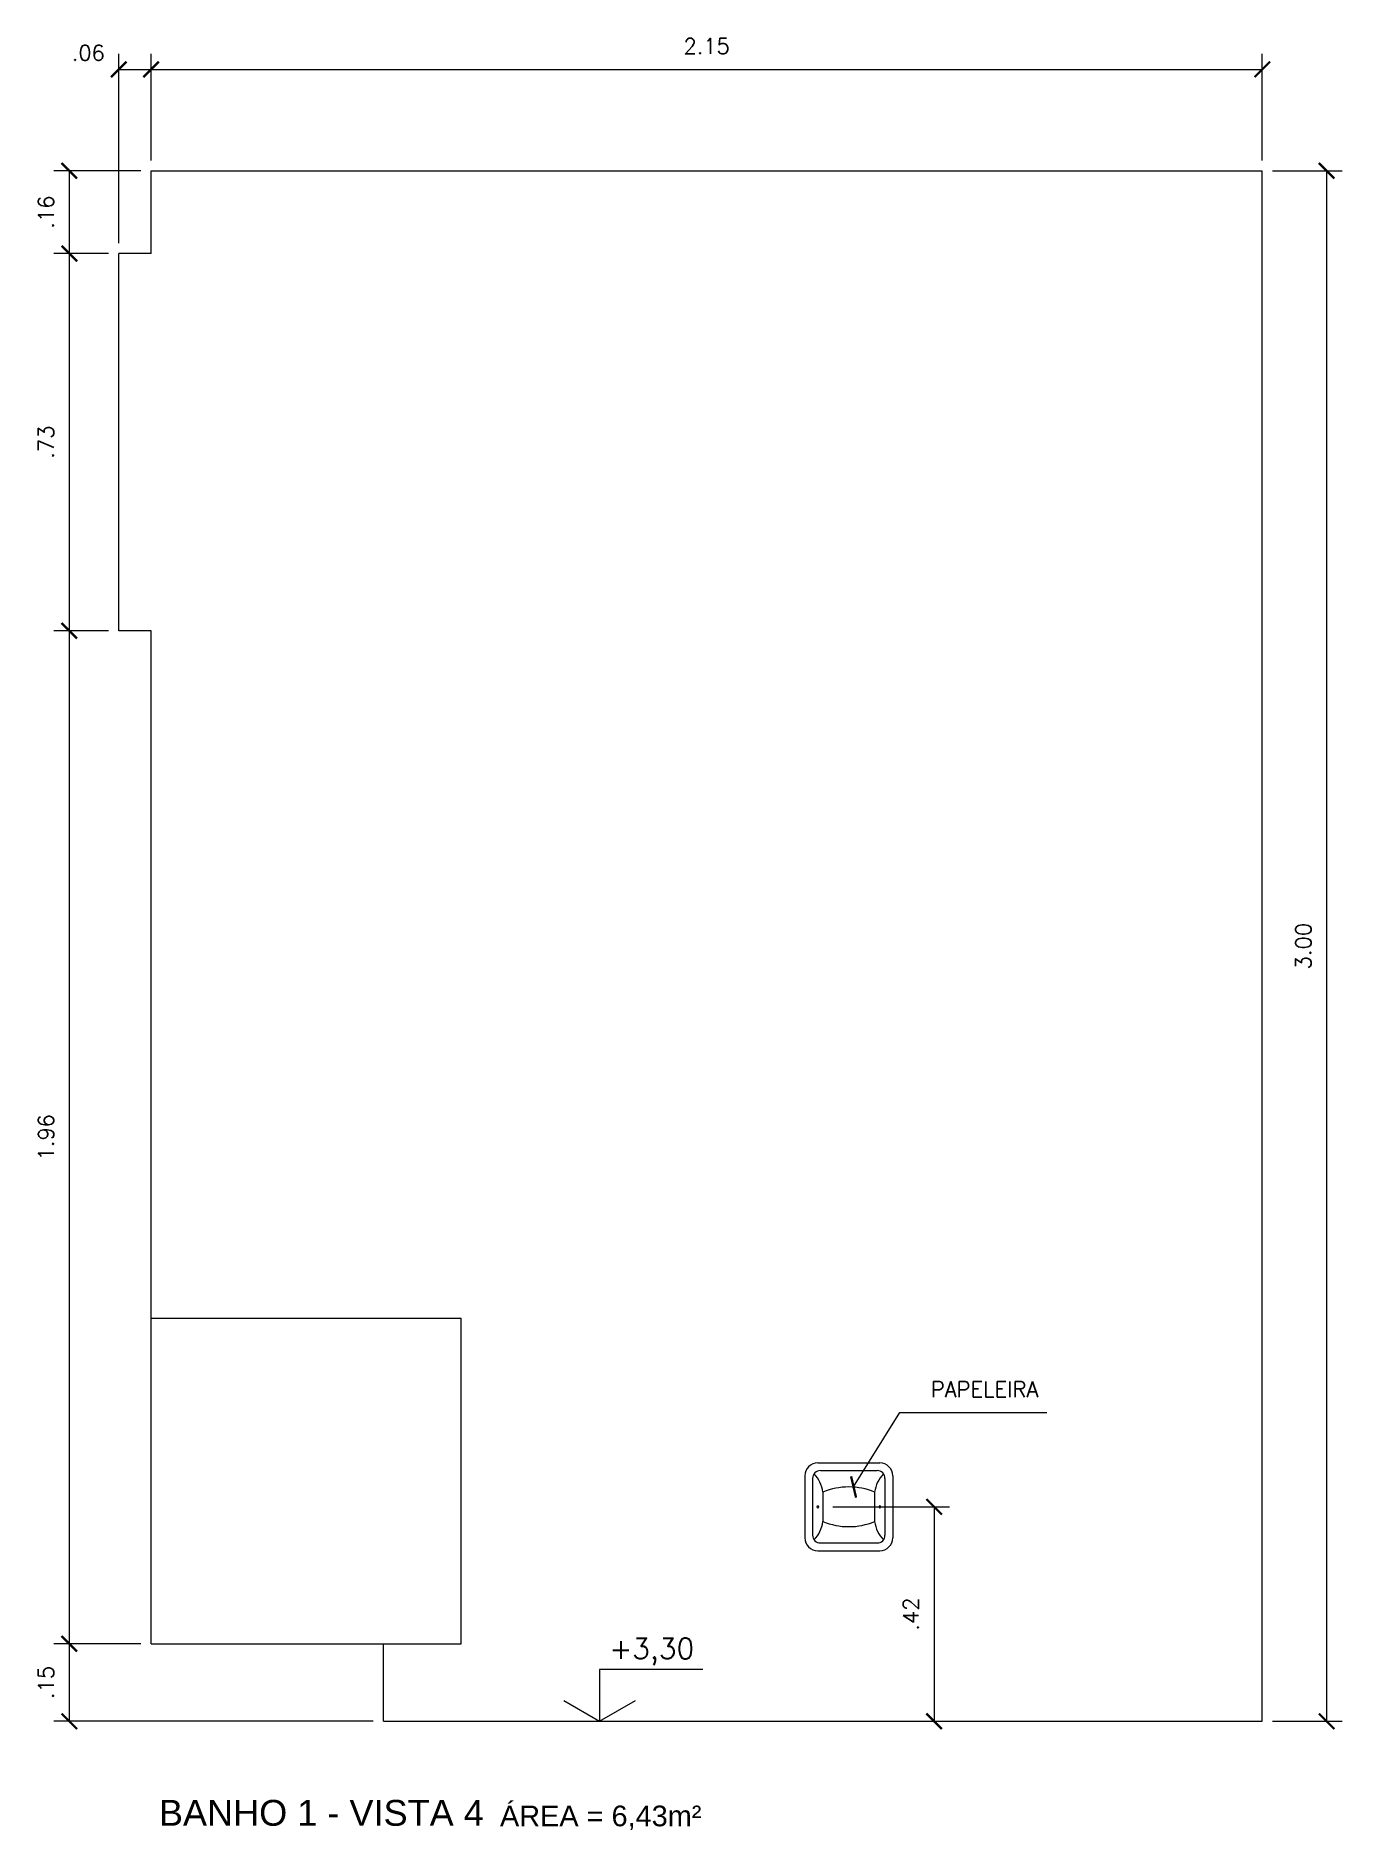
# Model space of a CAD drawing. Header units: millimetres. Extents: x 1 to 250, y 10 to 22.
# Drawn here: x 189.5 to 192.027, y 18.08 to 21.552 of the extents above; entities that cross this region are included whole.
import ezdxf

# ---------------------------------------------------------------- set-up
doc = ezdxf.new("R2010")
doc.units = ezdxf.units.MM
for name, color, linetype in [('COTAS', 1, 'Continuous'), ('LVISTA02', 1, 'Continuous'), ('NOTAS', 2, 'Continuous'), ('PEÇAS', 7, 'Continuous'), ('REVEST', 2, 'Continuous')]:
    doc.layers.add(name, color=color, linetype=linetype)
doc.styles.add('60-20', font='romans.shx', dxfattribs={"height": 0.03})
doc.styles.add('60-50', font='romans.shx', dxfattribs={"height": 0.075})
doc.styles.add('80-20', font='romans.shx', dxfattribs={"height": 0.04})
doc.styles.add('ARIAL', font='arial.ttf', dxfattribs={"height": 0.05})
doc.dimstyles.new('20', dxfattribs={"dimtxt": 0.1, "dimasz": 0.075, "dimexe": 0.075, "dimexo": 0.05, "dimgap": 0.075, "dimtad": 1, "dimzin": 4, "dimdsep": 46, "dimtxsty": '60-50', "dimblk1": 'ARCHTICK', "dimblk2": 'ARCHTICK', "dimsah": 1, "dimcen": 2.5, "dimclrt": 3, "dimadec": 0, "dimazin": 0, "dimtfac": 1, "dimtmove": 2, "dimatfit": 3, "dimldrblk": 'ARCHTICK', "dimfxl": 1, "dimarcsym": 0})

msp = doc.modelspace()

# ---------------------------------------------------------------- texts
at = {"layer": 'COTAS', "color": 3, "insert": (191.2312, 18.9332), "char_height": 0.03, "attachment_point": 4, "style": '60-20'}
msp.add_mtext('PAPELEIRA', dxfattribs=at)
at = {"layer": 'NOTAS', "color": 3, "style": '80-20'}
msp.add_text('+3,30', height=0.04, dxfattribs=at).set_placement((190.6091, 18.4117))
at = {"layer": 'NOTAS', "style": 'ARIAL'}
for s, height, p in [('BANHO 1 - VISTA 4', 0.05, (189.7379, 18.0888)), ('ÁREA = 6,43m²', 0.04, (190.3978, 18.0878))]:
    msp.add_text(s, height=height, dxfattribs=at).set_placement(p)

# ---------------------------------------------------------------- blocks, each defined once
blk = doc.blocks.new('_ARCHTICK')
at = {"color": 0, "linetype": 'ByBlock', "const_width": 0.15}
blk.add_lwpolyline([(-0.5, -0.5), (0.5, 0.5)], dxfattribs=at)
blk = doc.blocks.new('*D91')
at = {"color": 0, "linetype": 'ByBlock'}
for p, q in [((189.7227, 21.3109), (189.7227, 21.5173)), ((191.8727, 21.3109), (191.8727, 21.5173)), ((189.7227, 21.4873), (191.8727, 21.4873))]:
    blk.add_line(p, q, dxfattribs=at)
at = {"layer": 'DEFPOINTS', "color": 0, "linetype": 'ByBlock'}
for p in [(191.8727, 21.4873), (189.7227, 21.2909), (191.8727, 21.2909)]:
    blk.add_point(p, dxfattribs=at)
at = {"color": 0, "linetype": 'ByBlock', "xscale": 0.03, "yscale": 0.03, "zscale": 0.03, "rotation": 180}
blk.add_blockref('_ARCHTICK', (189.7227, 21.4873), dxfattribs=at)
at = {"color": 0, "linetype": 'ByBlock', "xscale": 0.03, "yscale": 0.03, "zscale": 0.03}
blk.add_blockref('_ARCHTICK', (191.8727, 21.4873), dxfattribs=at)
at = {"color": 3, "linetype": 'ByBlock', "insert": (190.7977, 21.5323), "char_height": 0.03, "attachment_point": 5, "style": '60-20'}
blk.add_mtext('2.15', dxfattribs=at)
blk = doc.blocks.new('*D118')
at = {"color": 0, "linetype": 'ByBlock'}
for p, q in [((189.6604, 21.1509), (189.6604, 21.5173)), ((189.7227, 21.3109), (189.7227, 21.5173)), ((189.6604, 21.4873), (189.7227, 21.4873))]:
    blk.add_line(p, q, dxfattribs=at)
at = {"layer": 'DEFPOINTS', "color": 0, "linetype": 'ByBlock'}
for p in [(189.7227, 21.4873), (189.7227, 21.2909), (189.6604, 21.1309)]:
    blk.add_point(p, dxfattribs=at)
at = {"color": 0, "linetype": 'ByBlock', "xscale": 0.03, "yscale": 0.03, "zscale": 0.03, "rotation": 180}
blk.add_blockref('_ARCHTICK', (189.6604, 21.4873), dxfattribs=at)
at = {"color": 0, "linetype": 'ByBlock', "xscale": 0.03, "yscale": 0.03, "zscale": 0.03}
blk.add_blockref('_ARCHTICK', (189.7227, 21.4873), dxfattribs=at)
at = {"color": 3, "linetype": 'ByBlock', "insert": (189.6014, 21.5192), "char_height": 0.03, "attachment_point": 5, "style": '60-20'}
blk.add_mtext('.06', dxfattribs=at)
blk = doc.blocks.new('*D241')
at = {"color": 0, "linetype": 'ByBlock'}
for p, q in [((189.7027, 21.2909), (189.5346, 21.2909)), ((189.5646, 21.2909), (189.5646, 21.1309)), ((189.6404, 21.1309), (189.5346, 21.1309))]:
    blk.add_line(p, q, dxfattribs=at)
at = {"layer": 'DEFPOINTS', "color": 0, "linetype": 'ByBlock'}
for p in [(189.7227, 21.2909), (189.5646, 21.1309), (189.6604, 21.1309)]:
    blk.add_point(p, dxfattribs=at)
at = {"color": 0, "linetype": 'ByBlock', "xscale": 0.03, "yscale": 0.03, "zscale": 0.03}
for p, rotation in [((189.5646, 21.2909), 90), ((189.5646, 21.1309), 270)]:
    blk.add_blockref('_ARCHTICK', p, dxfattribs=dict(at, rotation=rotation))
at = {"color": 3, "linetype": 'ByBlock', "insert": (189.5196, 21.2109), "char_height": 0.03, "attachment_point": 5, "rotation": 90, "style": '60-20'}
blk.add_mtext('.16', dxfattribs=at)
blk = doc.blocks.new('*D242')
at = {"color": 0, "linetype": 'ByBlock'}
for p, q in [((189.5646, 21.1309), (189.5646, 20.4009)), ((189.6404, 20.4009), (189.5346, 20.4009))]:
    blk.add_line(p, q, dxfattribs=at)
at = {"layer": 'DEFPOINTS', "color": 0, "linetype": 'ByBlock'}
for p in [(189.6604, 21.1309), (189.5646, 20.4009), (189.6604, 20.4009)]:
    blk.add_point(p, dxfattribs=at)
at = {"color": 0, "linetype": 'ByBlock', "xscale": 0.03, "yscale": 0.03, "zscale": 0.03}
for p, rotation in [((189.5646, 21.1309), 90), ((189.5646, 20.4009), 270)]:
    blk.add_blockref('_ARCHTICK', p, dxfattribs=dict(at, rotation=rotation))
at = {"color": 3, "linetype": 'ByBlock', "insert": (189.5196, 20.7659), "char_height": 0.03, "attachment_point": 5, "rotation": 90, "style": '60-20'}
blk.add_mtext('.73', dxfattribs=at)
blk = doc.blocks.new('*D243')
at = {"color": 0, "linetype": 'ByBlock'}
for p, q in [((189.5646, 20.4009), (189.5646, 18.4409)), ((189.7027, 18.4409), (189.5346, 18.4409))]:
    blk.add_line(p, q, dxfattribs=at)
at = {"layer": 'DEFPOINTS', "color": 0, "linetype": 'ByBlock'}
for p in [(189.6604, 20.4009), (189.5646, 18.4409), (189.7227, 18.4409)]:
    blk.add_point(p, dxfattribs=at)
at = {"color": 0, "linetype": 'ByBlock', "xscale": 0.03, "yscale": 0.03, "zscale": 0.03}
for p, rotation in [((189.5646, 20.4009), 90), ((189.5646, 18.4409), 270)]:
    blk.add_blockref('_ARCHTICK', p, dxfattribs=dict(at, rotation=rotation))
at = {"color": 3, "linetype": 'ByBlock', "insert": (189.5196, 19.4209), "char_height": 0.03, "attachment_point": 5, "rotation": 90, "style": '60-20'}
blk.add_mtext('1.96', dxfattribs=at)
blk = doc.blocks.new('*D244')
at = {"color": 0, "linetype": 'ByBlock'}
for p, q in [((189.5646, 18.4409), (189.5646, 18.2909)), ((190.1527, 18.2909), (189.5346, 18.2909))]:
    blk.add_line(p, q, dxfattribs=at)
at = {"layer": 'DEFPOINTS', "color": 0, "linetype": 'ByBlock'}
for p in [(189.7227, 18.4409), (189.5646, 18.2909), (190.1727, 18.2909)]:
    blk.add_point(p, dxfattribs=at)
at = {"color": 0, "linetype": 'ByBlock', "xscale": 0.03, "yscale": 0.03, "zscale": 0.03}
for p, rotation in [((189.5646, 18.4409), 90), ((189.5646, 18.2909), 270)]:
    blk.add_blockref('_ARCHTICK', p, dxfattribs=dict(at, rotation=rotation))
at = {"color": 3, "linetype": 'ByBlock', "insert": (189.5196, 18.3659), "char_height": 0.03, "attachment_point": 5, "rotation": 90, "style": '60-20'}
blk.add_mtext('.15', dxfattribs=at)
blk = doc.blocks.new('*D245')
at = {"color": 0, "linetype": 'ByBlock'}
for p, q in [((191.8927, 21.2909), (192.0271, 21.2909)), ((191.9971, 21.2909), (191.9971, 18.2909)), ((191.8927, 18.2909), (192.0271, 18.2909))]:
    blk.add_line(p, q, dxfattribs=at)
at = {"layer": 'DEFPOINTS', "color": 0, "linetype": 'ByBlock'}
for p in [(191.8727, 21.2909), (191.8727, 18.2909), (191.9971, 18.2909)]:
    blk.add_point(p, dxfattribs=at)
at = {"color": 0, "linetype": 'ByBlock', "xscale": 0.03, "yscale": 0.03, "zscale": 0.03}
for p, rotation in [((191.9971, 21.2909), 90), ((191.9971, 18.2909), 270)]:
    blk.add_blockref('_ARCHTICK', p, dxfattribs=dict(at, rotation=rotation))
at = {"color": 3, "linetype": 'ByBlock', "insert": (191.9521, 19.7909), "char_height": 0.03, "attachment_point": 5, "rotation": 90, "style": '60-20'}
blk.add_mtext('3.00', dxfattribs=at)
blk = doc.blocks.new('*D313')
at = {"color": 0, "linetype": 'ByBlock'}
for p, q in [((203.3009, 18.7059), (203.5268, 18.7059)), ((203.4968, 18.7059), (203.4968, 18.2909)), ((203.5029, 18.2909), (203.5268, 18.2909))]:
    blk.add_line(p, q, dxfattribs=at)
at = {"layer": 'DEFPOINTS', "color": 0, "linetype": 'ByBlock'}
for p in [(203.2809, 18.7059), (203.4829, 18.2909), (203.4968, 18.2909)]:
    blk.add_point(p, dxfattribs=at)
at = {"color": 0, "linetype": 'ByBlock', "xscale": 0.03, "yscale": 0.03, "zscale": 0.03}
for p, rotation in [((203.4968, 18.7059), 90), ((203.4968, 18.2909), 270)]:
    blk.add_blockref('_ARCHTICK', p, dxfattribs=dict(at, rotation=rotation))
at = {"color": 3, "linetype": 'ByBlock', "insert": (203.4518, 18.4984), "char_height": 0.03, "attachment_point": 5, "rotation": 90, "style": '60-20'}
blk.add_mtext('.42', dxfattribs=at)

# ---------------------------------------------------------------- dimensions: what is measured, and where the dimension line sits
at = {"layer": 'COTAS'}
dim = msp.add_linear_dim(base=(189.7227, 21.4873), p1=(189.6604, 21.1309), p2=(189.7227, 21.2909), dimstyle='20', override={"dimtxt": 0.02, "dimasz": 0.03, "dimexe": 0.03, "dimexo": 0.02, "dimgap": 0.03, "dimtxsty": '60-20'}, dxfattribs=at)
dim.commit()
dim.dimension.update_dxf_attribs({"geometry": '*D118', "text_midpoint": (189.6014, 21.5192), "dimtype": 160})
dim = msp.add_linear_dim(base=(191.8727, 21.4873), p1=(189.7227, 21.2909), p2=(191.8727, 21.2909), dimstyle='20', override={"dimtxt": 0.02, "dimasz": 0.03, "dimexe": 0.03, "dimexo": 0.02, "dimgap": 0.03, "dimtxsty": '60-20'}, dxfattribs=at)
dim.commit()
dim.dimension.update_dxf_attribs({"geometry": '*D91', "text_midpoint": (190.7977, 21.5323)})
for base, p1, p2, override, picture, middle in [((189.5646, 21.1309), (189.7227, 21.2909), (189.6604, 21.1309), {"dimtxt": 0.02, "dimasz": 0.03, "dimexe": 0.03, "dimexo": 0.02, "dimgap": 0.03, "dimtxsty": '60-20'}, '*D241', (189.5196, 21.2109)), ((191.9971, 18.2909), (191.8727, 21.2909), (191.8727, 18.2909), {"dimtxt": 0.02, "dimasz": 0.03, "dimexe": 0.03, "dimexo": 0.02, "dimgap": 0.03, "dimtxsty": '60-20'}, '*D245', (191.9521, 19.7909)), ((189.5646, 20.4009), (189.6604, 21.1309), (189.6604, 20.4009), {"dimtxt": 0.02, "dimasz": 0.03, "dimexe": 0.03, "dimexo": 0.02, "dimgap": 0.03, "dimtxsty": '60-20', "dimse1": 1}, '*D242', (189.5196, 20.7659)), ((189.5646, 18.4409), (189.6604, 20.4009), (189.7227, 18.4409), {"dimtxt": 0.02, "dimasz": 0.03, "dimexe": 0.03, "dimexo": 0.02, "dimgap": 0.03, "dimtxsty": '60-20', "dimse1": 1}, '*D243', (189.5196, 19.4209)), ((189.5646, 18.2909), (189.7227, 18.4409), (190.1727, 18.2909), {"dimtxt": 0.02, "dimasz": 0.03, "dimexe": 0.03, "dimexo": 0.02, "dimgap": 0.03, "dimtxsty": '60-20', "dimse1": 1}, '*D244', (189.5196, 18.3659))]:
    dim = msp.add_linear_dim(base=base, p1=p1, p2=p2, angle=90, dimstyle='20', override=override, dxfattribs=at)
    dim.commit()
    dim.dimension.update_dxf_attribs({"geometry": picture, "text_midpoint": middle})
dim = msp.add_linear_dim(base=(191.2378009759, 18.2908657796), p1=(191.0218674719, 18.7058657796), p2=(191.2238595046, 18.2908657796), angle=90, dimstyle='20', override={"dimtxt": 0.02, "dimasz": 0.03, "dimexe": 0.03, "dimexo": 0.02, "dimgap": 0.03, "dimtxsty": '60-20'}, dxfattribs=at)
dim.commit()
dim.dimension.update_dxf_attribs({"geometry": '*D313', "text_midpoint": (191.1928009759, 18.4983657796), "insert": (-12.2590303519, 0)})

# ---------------------------------------------------------------- linework, layer by layer
at = {"layer": 'LVISTA02'}
for p, q in [((189.7227, 19.0709), (190.3227, 19.0709)), ((190.3227, 18.4409), (190.3227, 19.0709)), ((190.1727, 18.4409), (190.3227, 18.4409))]:
    msp.add_line(p, q, dxfattribs=at)
at = {"layer": 'NOTAS'}
msp.add_lwpolyline([(190.7905, 18.3909), (190.5905, 18.3909), (190.5905, 18.2909)], dxfattribs=at)
at = {"layer": 'NOTAS', "color": 3}
msp.add_lwpolyline([(190.5212, 18.3309), (190.5905, 18.2909), (190.6597, 18.3309)], dxfattribs=at)
at = {"layer": 'PEÇAS'}
for p, q in [((191.0127, 18.7909), (191.1327, 18.7909)), ((190.9877, 18.7659), (190.9877, 18.6459)), ((191.1577, 18.7659), (191.1577, 18.6459)), ((191.0127, 18.6209), (191.1327, 18.6209))]:
    msp.add_line(p, q, dxfattribs=at)
at = {"layer": 'PEÇAS', "color": 8}
for p, q in [((191.0027, 18.7609), (191.0027, 18.6509)), ((191.0177, 18.7759), (191.1277, 18.7759)), ((191.1427, 18.7609), (191.1427, 18.6509)), ((191.0227, 18.7343), (191.0227, 18.6775)), ((191.1227, 18.7343), (191.1227, 18.6775)), ((191.0177, 18.6359), (191.1277, 18.6359))]:
    msp.add_line(p, q, dxfattribs=at)
at = {"layer": 'PEÇAS'}
for centre, start, end in [((191.0127, 18.7659), 90, 180), ((191.1327, 18.7659), 0, 90), ((191.0127, 18.6459), 180, 270), ((191.1327, 18.6459), 270, 0)]:
    msp.add_arc(centre, 0.025, start, end, dxfattribs=at)
at = {"layer": 'PEÇAS', "color": 8}
for centre, radius, start, end in [((191.0177, 18.7609), 0.015, 90, 180), ((190.9575, 18.7248), 0.0659, 8.2703, 43.0744), ((191.1879, 18.7248), 0.0659, 136.9256, 171.7297), ((191.1277, 18.7609), 0.015, 0, 90), ((191.0727, 18.6143), 0.13, 67.3801, 112.6199), ((191.0177, 18.6509), 0.015, 180, 270), ((190.9575, 18.6869), 0.0659, 316.9256, 351.7297), ((191.0727, 18.7975), 0.13, 247.3801, 292.6199), ((191.1879, 18.6869), 0.0659, 188.2703, 223.0744), ((191.1277, 18.6509), 0.015, 270, 0)]:
    msp.add_arc(centre, radius, start, end, dxfattribs=at)
msp.add_ellipse((191.0127, 18.7059), major_axis=(0, 0.00281), ratio=0.41851, dxfattribs=at)
at = {"layer": 'PEÇAS', "color": 8, "extrusion": (0, 0, -1)}
msp.add_ellipse((191.1327, 18.7059), major_axis=(0, 0.00281), ratio=0.41851, dxfattribs=at)
at = {"layer": 'REVEST'}
for p, q in [((189.7227, 21.2909), (191.8727, 21.2909)), ((189.7227, 21.1309), (189.7227, 21.2909)), ((191.8727, 18.2909), (191.8727, 21.2909)), ((189.6604, 20.4009), (189.6604, 21.1309)), ((189.7227, 21.1309), (189.6604, 21.1309)), ((189.7227, 20.4009), (189.6604, 20.4009)), ((189.7227, 18.4409), (189.7227, 20.4009)), ((189.7227, 18.4409), (190.1727, 18.4409)), ((190.1727, 18.2909), (190.1727, 18.4409)), ((190.1727, 18.2909), (191.8727, 18.2909))]:
    msp.add_line(p, q, dxfattribs=at)

msp.set_redraw_order([(e.dxf.handle, doc.entitydb.next_handle()) for e in msp.query("TEXT MTEXT ATTDEF DIMENSION ARC_DIMENSION")])  # texts and dimensions are drawn at this point

# ---------------------------------------------------------------- leaders
at = {"layer": 'COTAS', "annotation_type": 0, "has_hookline": 1, "hookline_direction": 0, "text_width": 0.2243}
msp.add_leader([(191.0819, 18.7443), (191.1712, 18.8882), (191.2012, 18.8882)], dimstyle='20', override={"dimtxt": 0.02, "dimasz": 0.03, "dimexe": 0.03, "dimexo": 0.02, "dimgap": 0.03, "dimtxsty": '60-20'}, dxfattribs=at)

doc.saveas('drawing.dxf')
